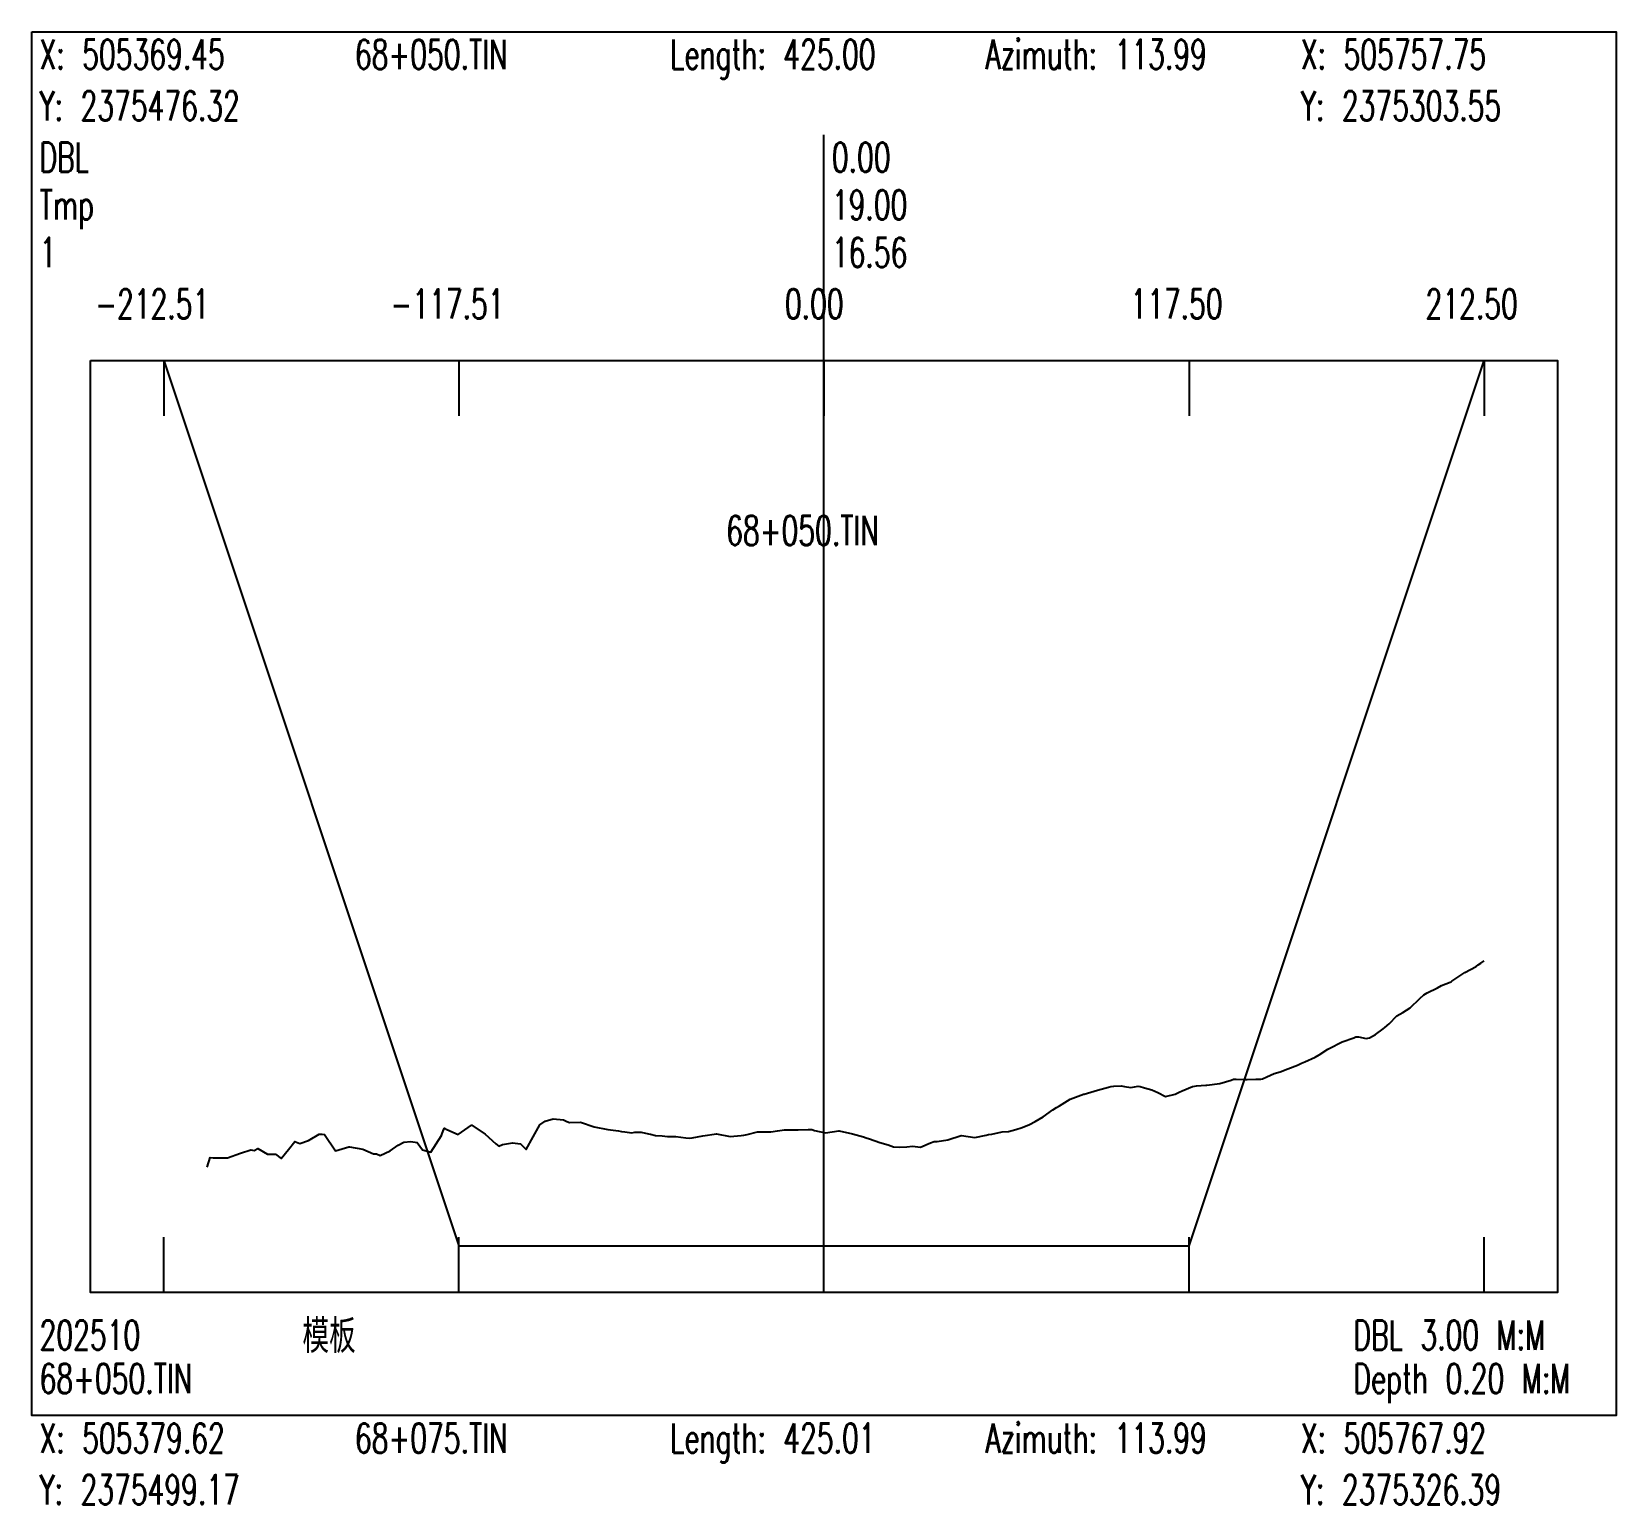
# Model space of a CAD drawing. Extents: x 1 to 171, y -4018 to -2673.
# Drawn here: x 1 to 171, y -4018.4 to -3860.4 of the extents above; entities that cross this region are included whole.
import ezdxf

# ---------------------------------------------------------------- set-up
doc = ezdxf.new("R2010")
doc.units = 0
doc.header["$MEASUREMENT"] = 0
doc.layers.add('LABELS', color=7, linetype='Continuous')
doc.layers.add('XSECTION', color=7, linetype='Continuous')
doc.styles.get("Standard").update_dxf_attribs({"font": 'txt.shx'})

msp = doc.modelspace()

# ---------------------------------------------------------------- texts
at = {"layer": 'LABELS', "color": 0, "width": 0.666667}
for s, height, p in [('X: 505369.45', 3.1482, (1.85, -3864.39)), ('68+050.TIN', 3.148, (35.68, -3864.39)), ('Length: 425.00', 3.1482, (69.51, -3864.39)), ('Azimuth: 113.99', 3.1482, (103.34, -3864.39)), ('X: 505757.75', 3.1482, (137.17, -3864.39)), ('Y: 2375476.32', 3.1482, (1.85, -3869.91)), ('Y: 2375303.55', 3.1482, (137.17, -3869.91)), ('DBL', 3.148, (1.85, -3875.44)), ('0.00', 3.148, (86.85, -3875.44)), ('0.00', 3.148, (86.85, -3875.44)), ('Tmp', 3.148, (1.85, -3880.54)), ('19.00', 3.148, (86.85, -3880.54)), ('19.00', 3.148, (86.85, -3880.54)), ('-212.51', 3.148, (7.82, -3891.17)), ('-117.51', 3.148, (39.49, -3891.17)), ('0.00', 3.148, (81.81, -3891.17)), ('117.50', 3.148, (118.87, -3891.17)), ('212.50', 3.148, (150.54, -3891.17)), ('68+050.TIN', 3.148, (75.51, -3915.49)), ('模板', 3.148, (30.04, -4001.8)), ('DBL 3.00 M:M', 3.1482, (142.81, -4001.8)), ('68+050.TIN', 3.148, (1.85, -4006.47)), ('Depth 0.20 M:M', 3.1482, (142.81, -4006.47)), ('X: 505379.62', 3.1482, (1.85, -4012.86)), ('68+075.TIN', 3.148, (35.68, -4012.86)), ('Length: 425.01', 3.1482, (69.51, -4012.86)), ('Azimuth: 113.99', 3.1482, (103.34, -4012.86)), ('X: 505767.92', 3.1482, (137.17, -4012.86)), ('Y: 2375499.17', 3.1482, (1.85, -4018.39)), ('Y: 2375326.39', 3.1482, (137.17, -4018.39))]:
    msp.add_text(s, height=height, dxfattribs=at).set_placement(p)
at = {"layer": 'LABELS', "color": 1, "width": 0.666667}
for s, height, p in [('1', 3.15, (1.85, -3885.64)), ('16.56', 3.148, (86.85, -3885.64)), ('16.56', 3.148, (86.85, -3885.64)), ('202510', 3.148, (1.85, -4001.8))]:
    msp.add_text(s, height=height, dxfattribs=at).set_placement(p)

# ---------------------------------------------------------------- linework, layer by layer
at = {"layer": 'XSECTION', "color": 0, "linetype": 'Continuous'}
for points in [[(1, -3860.39), (171, -3860.39), (171, -4008.85), (1, -4008.85), (1, -3860.39)], [(86, -3995.67), (86, -3871.44)], [(86, -3995.67), (86, -3871.44)], [(7.3, -3895.67), (164.71, -3895.67), (164.71, -3995.67), (7.3, -3995.67), (7.3, -3895.67)], [(15.17, -3895.67), (15.17, -3901.61)], [(15.17, -3895.67), (46.83, -3990.67)], [(15.17, -3895.67), (46.83, -3990.67)], [(46.83, -3895.67), (46.83, -3901.61)], [(86, -3895.67), (86, -3901.61)], [(125.17, -3895.67), (125.17, -3901.61)], [(125.17, -3990.67), (156.84, -3895.67)], [(125.17, -3990.67), (156.84, -3895.67)], [(156.84, -3895.67), (156.84, -3901.61)], [(15.17, -3995.67), (15.17, -3989.74)], [(46.83, -3995.67), (46.83, -3989.74)], [(86, -3995.67), (86, -3989.74)], [(125.17, -3995.67), (125.17, -3989.74)], [(156.84, -3995.67), (156.84, -3989.74)], [(46.83, -3990.67), (86, -3990.67)], [(46.83, -3990.67), (46.83, -3990.67)], [(46.83, -3990.67), (86, -3990.67)], [(86, -3990.67), (125.17, -3990.67)], [(86, -3990.67), (125.17, -3990.67)], [(125.17, -3990.67), (125.17, -3990.67)]]:
    msp.add_lwpolyline(points, dxfattribs=at)
at = {"layer": 'XSECTION', "color": 1, "linetype": 'Continuous'}
msp.add_lwpolyline([(19.82, -3982.22), (20.15, -3981.17), (20.48, -3981.22), (21.89, -3981.22), (21.93, -3981.22), (21.99, -3981.22), (23.39, -3980.72), (24.52, -3980.37), (24.85, -3980.42), (25.27, -3980.22), (26.31, -3980.82), (27.15, -3980.82), (27.77, -3981.27), (28.55, -3980.32), (29.23, -3979.47), (29.78, -3979.67), (30.69, -3979.37), (31.83, -3978.67), (32.15, -3978.67), (32.41, -3978.72), (33.61, -3980.47), (35.04, -3980.02), (35.07, -3980.02), (35.11, -3980.02), (36.53, -3980.27), (37.67, -3980.77), (37.99, -3980.77), (38.39, -3980.97), (39.45, -3980.47), (40.3, -3979.87), (40.91, -3979.52), (41.67, -3979.47), (42.37, -3979.57), (42.92, -3980.37), (43.82, -3980.62), (44.95, -3978.82), (45.18, -3978.22), (45.28, -3978.02), (45.55, -3978.17), (46.74, -3978.72), (48.18, -3977.72), (48.2, -3977.72), (48.23, -3977.72), (49.66, -3978.67), (50.81, -3979.72), (51.12, -3979.97), (51.51, -3979.77), (52.58, -3979.62), (53.44, -3979.72), (54.04, -3980.32), (54.79, -3978.97), (55.5, -3977.67), (56.07, -3977.27), (56.96, -3977.02), (58.07, -3977.12), (58.42, -3977.32), (58.7, -3977.42), (59.88, -3977.37), (61.33, -3977.87), (61.34, -3977.87), (61.35, -3977.87), (62.8, -3978.17), (63.96, -3978.32), (64.26, -3978.37), (64.63, -3978.42), (65.38, -3978.52), (65.72, -3978.47), (66.39, -3978.47), (67.17, -3978.62), (67.4, -3978.67), (67.91, -3978.82), (68.63, -3978.87), (69.22, -3978.92), (70.09, -3978.92), (71.19, -3979.07), (71.55, -3979.12), (71.85, -3979.07), (73.01, -3978.87), (74.47, -3978.62), (74.47, -3978.62), (74.47, -3978.62), (75.93, -3978.92), (77.1, -3978.82), (77.39, -3978.77), (77.75, -3978.72), (78.85, -3978.42), (79.73, -3978.42), (80.31, -3978.42), (81.03, -3978.32), (81.77, -3978.22), (82.36, -3978.22), (83.23, -3978.22), (84.31, -3978.17), (84.69, -3978.17), (84.99, -3978.27), (86.15, -3978.52), (87.59, -3978.32), (87.61, -3978.32), (87.62, -3978.32), (89.06, -3978.62), (90.25, -3978.97), (90.52, -3979.07), (90.87, -3979.17), (91.98, -3979.57), (92.88, -3979.82), (93.44, -3980.02), (94.15, -3980.07), (94.9, -3980.02), (95.51, -3979.97), (96.36, -3980.07), (97.43, -3979.62), (97.82, -3979.47), (98.14, -3979.47), (99.28, -3979.27), (100.71, -3978.82), (100.74, -3978.82), (100.77, -3978.82), (102.2, -3979.02), (103.4, -3978.77), (103.66, -3978.72), (103.99, -3978.67), (105.12, -3978.42), (105.78, -3978.37), (106.58, -3978.17), (107.27, -3977.97), (108.04, -3977.62), (108.65, -3977.32), (109.5, -3976.82), (110.55, -3976.07), (110.96, -3975.82), (111.28, -3975.62), (112.41, -3974.92), (113.83, -3974.37), (113.87, -3974.37), (113.91, -3974.37), (115.33, -3973.97), (116.54, -3973.62), (116.79, -3973.57), (117.11, -3973.52), (117.9, -3973.47), (118.25, -3973.57), (118.91, -3973.67), (119.71, -3973.52), (119.92, -3973.57), (120.39, -3973.72), (121.17, -3973.92), (121.8, -3974.22), (122.63, -3974.62), (123.67, -3974.37), (124.09, -3974.17), (124.43, -3974.02), (125.55, -3973.57), (125.98, -3973.47), (126.95, -3973.42), (127.01, -3973.42), (127.06, -3973.42), (128.47, -3973.22), (129.69, -3972.87), (129.93, -3972.77), (130.23, -3972.77), (131.03, -3972.82), (131.39, -3972.82), (132.32, -3972.77), (132.85, -3972.77), (133.05, -3972.72), (133.51, -3972.52), (134.31, -3972.17), (134.95, -3971.97), (135.76, -3971.67), (136.79, -3971.27), (137.22, -3971.07), (137.58, -3970.92), (138.68, -3970.42), (139.11, -3970.17), (140.07, -3969.57), (140.14, -3969.52), (140.2, -3969.47), (141.6, -3968.77), (142.83, -3968.32), (143.06, -3968.22), (143.35, -3968.22), (144.16, -3968.42), (144.52, -3968.32), (145.17, -3967.97), (145.98, -3967.37), (146.18, -3967.22), (146.63, -3966.82), (147.44, -3965.97), (148.09, -3965.62), (148.9, -3965.12), (149.91, -3964.12), (150.36, -3963.72), (150.72, -3963.52), (151.82, -3962.97), (152.24, -3962.72), (153.18, -3962.37), (153.28, -3962.32), (153.35, -3962.27), (154.74, -3961.32), (155.98, -3960.67), (156.2, -3960.52), (156.46, -3960.32), (156.83, -3960.07)], dxfattribs=at)

msp.set_redraw_order([(e.dxf.handle, doc.entitydb.next_handle()) for e in msp.query("TEXT MTEXT ATTDEF DIMENSION ARC_DIMENSION")])  # texts and dimensions are drawn at this point

doc.saveas('drawing.dxf')
